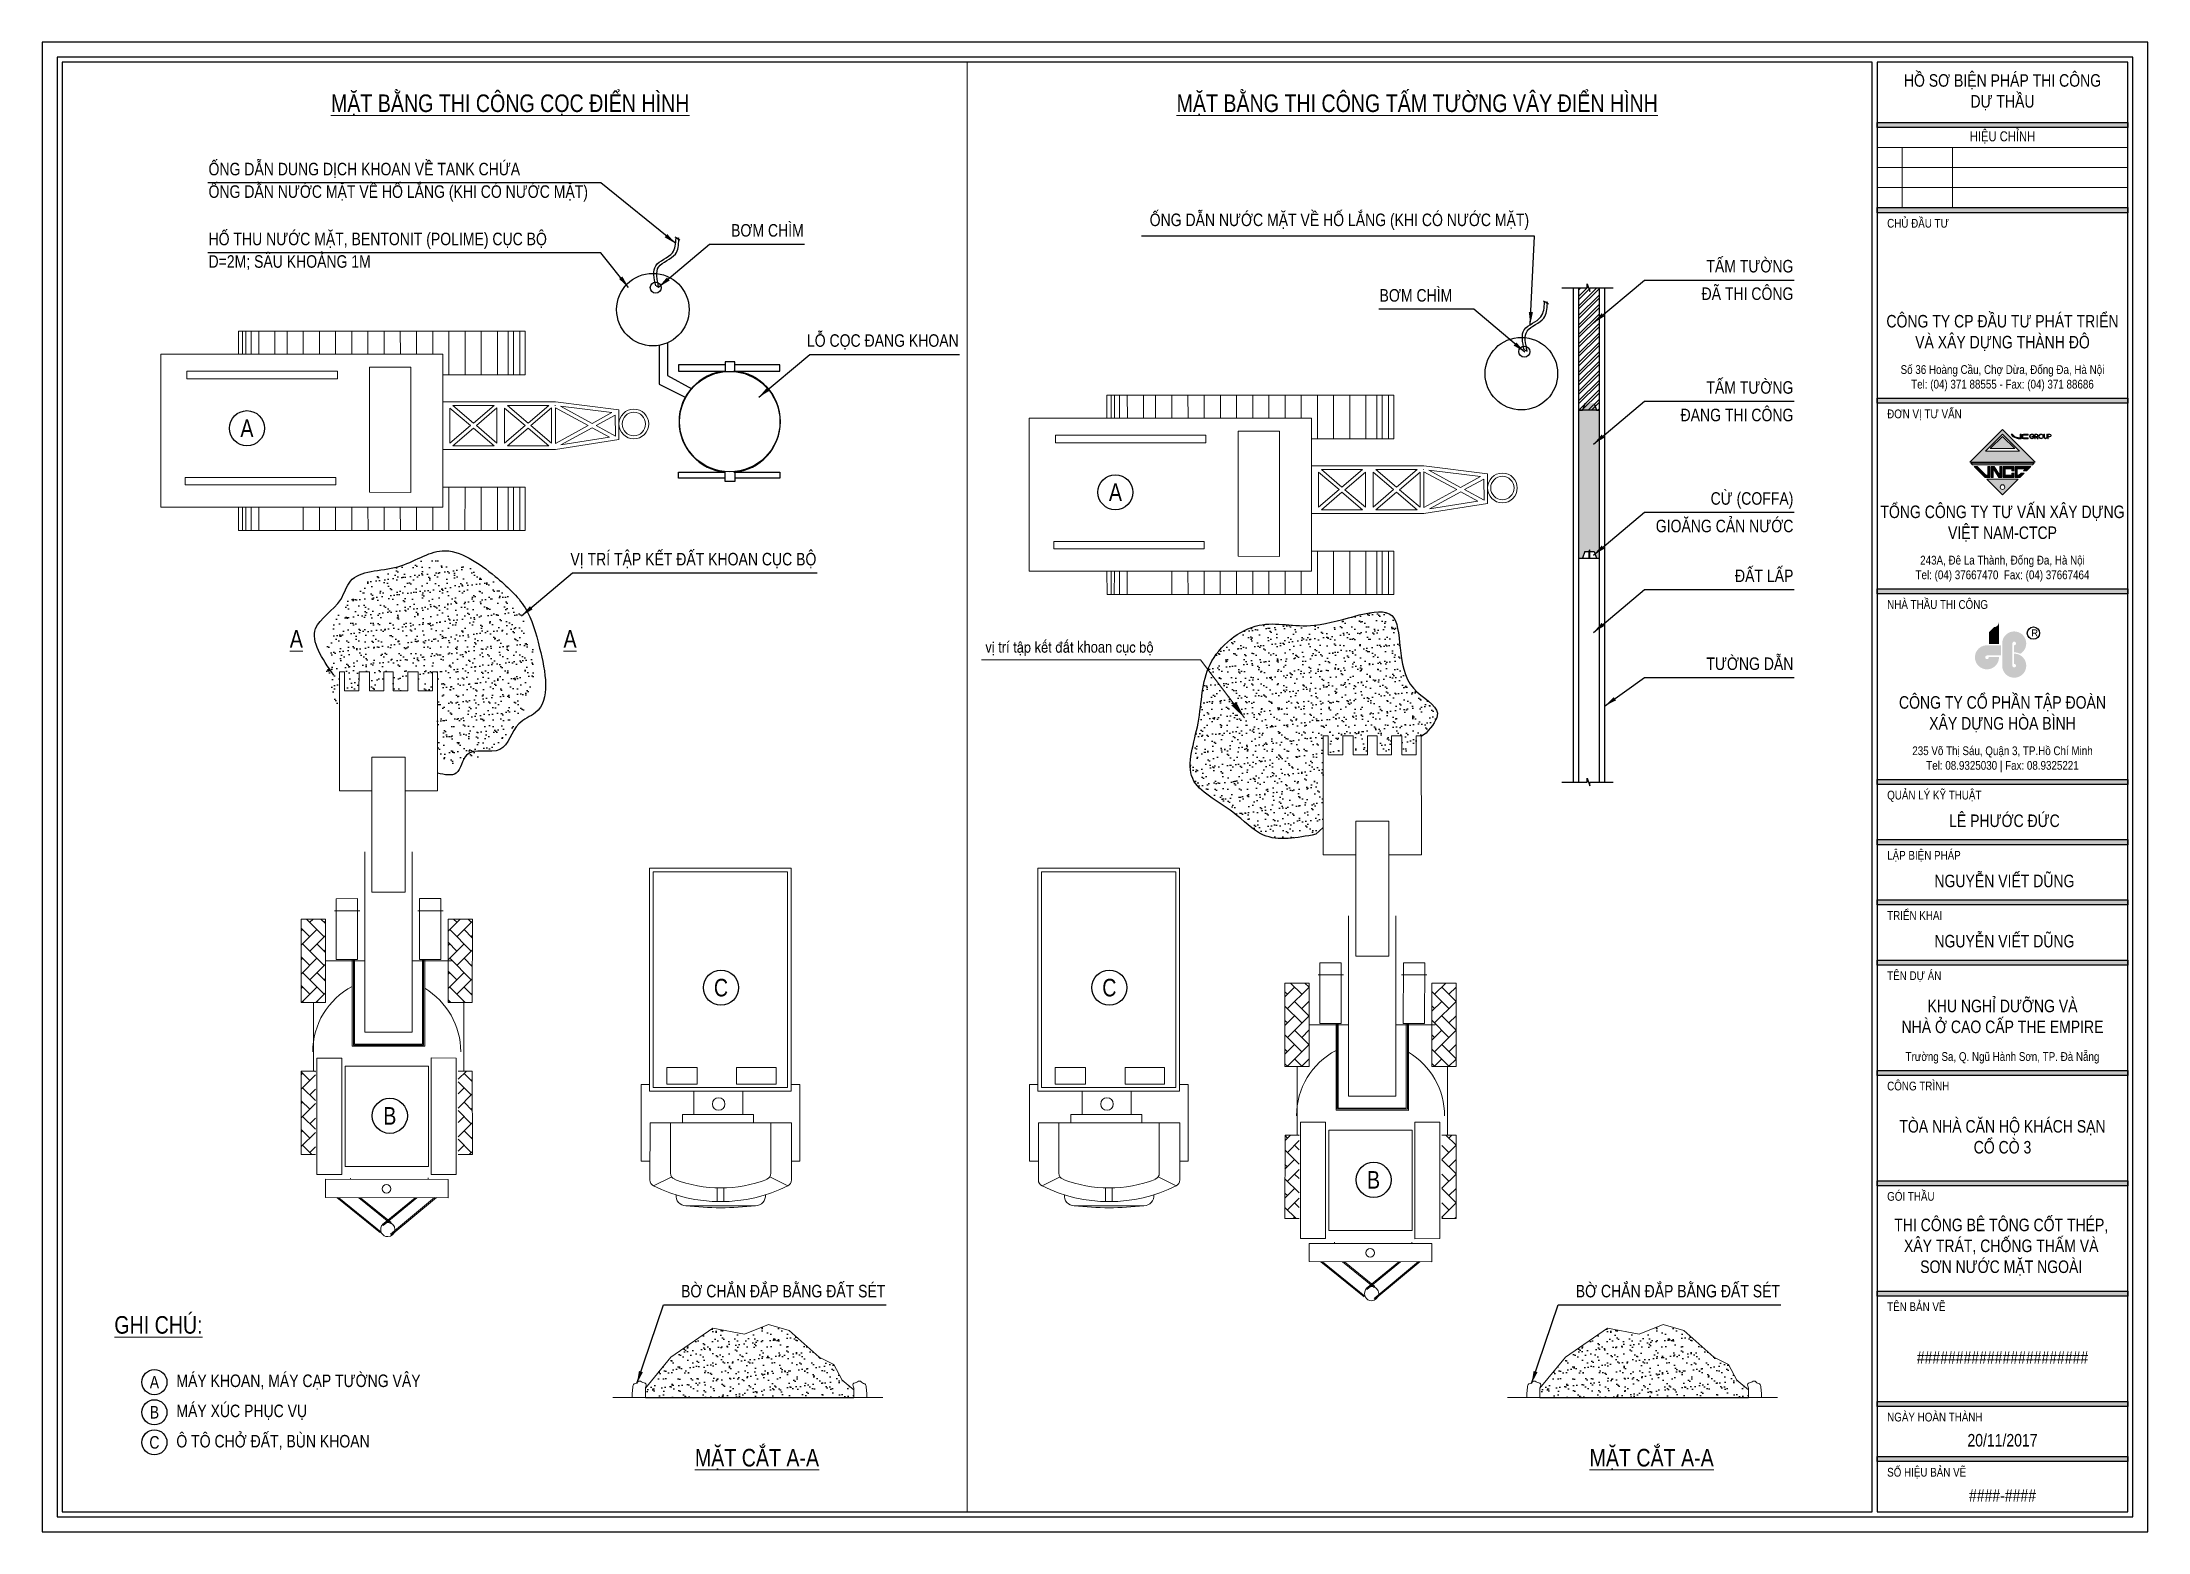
# Model space of a CAD drawing. Header units: millimetres. Extents: x -376071 to 28028791, y -269234 to 29325.
# Drawn here: x 454847 to 496847, y -269234 to -239534 of the extents above; entities that cross this region are included whole.
import ezdxf
from ezdxf.enums import TextEntityAlignment as Align

# ---------------------------------------------------------------- set-up
doc = ezdxf.new("R2010")
doc.units = ezdxf.units.MM
doc.header["$LTSCALE"] = 100
doc.set_wipeout_variables(frame=1)
doc.linetypes.add('CONTINOUS', pattern=[0])
for name, color, linetype, lineweight in [('02. leader', 8, 'CONTINOUS', 5), ('02. NET BAO', 7, 'CONTINOUS', 13), ('02. Net dam', 7, 'CONTINOUS', 13), ('02. net manh', 8, 'CONTINOUS', 0), ('0_TEXT', 7, 'Continuous', 15), ('Chu thich', 8, 'Continuous', 15), ('vista_text', 7, 'Continuous', 18)]:
    doc.layers.add(name, color=color, linetype=linetype, lineweight=lineweight)
for name, color, linetype in [('03. HATCH 01', 8, 'Continuous'), ('03. HATCH 03', 5, 'Continuous'), ('A-THAY', 9, 'Continuous')]:
    doc.layers.add(name, color=color, linetype=linetype)
doc.styles.add('Arial 0.8', font='arial_0.ttf', dxfattribs={"width": 0.8, "height": 250})
doc.styles.add('KT-TEXT-ARIAL', font='arial_0.ttf', dxfattribs={"width": 0.8})
doc.styles.add('VnArialNarrowH', font='VnArial-NarrowH.TTF')
doc.dimstyles.new('1-200', dxfattribs={"dimscale": 100, "dimtxt": 3, "dimasz": 1, "dimexe": 1, "dimexo": 1, "dimgap": 1.2, "dimtad": 1, "dimtoh": 1, "dimdec": 0, "dimzin": 0, "dimdsep": 46, "dimtxsty": 'KT-TEXT-ARIAL', "dimblk": 'ARCHTICK', "dimcen": 0.1, "dimdle": 1, "dimclrd": 8, "dimclre": 8, "dimclrt": 7, "dimadec": 0, "dimazin": 0, "dimtfac": 1, "dimtdec": 0, "dimtix": 1, "dimtmove": 2, "dimatfit": 0, "dimfxl": 6, "dimfxlon": 1, "dimtolj": 1, "dimtzin": 0, "dimlwd": -1, "dimarcsym": 0})
doc.dimstyles.new('KT1', dxfattribs={"dimtxt": 250, "dimasz": 1000, "dimexe": 100, "dimexo": 100, "dimgap": 50, "dimtad": 1, "dimdec": 0, "dimzin": 2, "dimdsep": 46, "dimtxsty": 'Standard', "dimblk2": 'OBLIQUE', "dimcen": 0.09, "dimdle": 100, "dimclrt": 2, "dimadec": 0, "dimazin": 0, "dimtfac": 1, "dimtdec": 0, "dimtofl": 0, "dimtmove": 0, "dimatfit": 3, "dimfxl": 1, "dimtolj": 1, "dimtzin": 2, "dimarcsym": 0})
pattern_1 = [(37.5, (49108.8, -52032.76), (-8.00016, 244.70662), [0, -193.04, 0, -215.9, 0, -206.375]), (7.5, (49108.8, -52032.76), (224.76164, 358.41255), [0, -104.14, 0, -173.99, 0, -66.675]), (327.5, (48952.59, -52032.76), (395.496185, 0.71859), [0, -63.5, 0, -228.6, 0, -298.45]), (317.5, (48952.6, -52032.76), (381.77823, 111.46466), [0, -31.75, 0, -149.86, 0, -171.45])]

msp = doc.modelspace()

# ---------------------------------------------------------------- texts
at = {"lineweight": 0, "char_height": 350, "style": 'Arial 0.8'}
for s, insert, width, attachment_point in [('{\\LMẶT BẰNG THI CÔNG CỌC ĐIỂN HÌNH}', (464182.3, -240576.8, 1762.3), 7.275957614183426e-12, 2), ('{\\LMẶT BẰNG THI CÔNG TẤM TƯỜNG VÂY ĐIỂN HÌNH}', (482273.6, -240576.8, 1762.3), 7.275957614183426e-12, 2), ('{\\LA}', (459786.9, -251254.8, 881.1), 274.547, 1), ('{\\LA}', (465245.9, -251254.8, 881.1), 274.547, 1), ('{\\LGHI CHÚ:}', (456287.4, -264932.3, 1762.3), 7.275957614183426e-12, 1), ('{\\LMẶT CẮT A-A}', (467866.6, -267580, 881.1), 2571.397, 1), ('{\\LMẶT CẮT A-A}', (485710.6, -267580, 881.1), 2571.397, 1)]:
    msp.add_mtext(s, dxfattribs=dict(at, insert=insert, width=width, attachment_point=attachment_point))
at = {"lineweight": 0, "char_height": 250, "style": 'Arial 0.8'}
for s, insert, attachment_point in [('ỐNG DẪN DUNG DỊCH KHOAN VỀ TANK CHỨA', (458166, -241939.3, -704.9), 1), ('ỐNG DẪN NƯỚC MẶT VỀ HỐ LẮNG (KHI CÓ NƯỚC MẶT)', (458166, -242388.5, -704.9), 1), ('BƠM CHÌM', (470038.6, -243161.7, -704.9), 3), ('ỐNG DẪN NƯỚC MẶT VỀ HỐ LẮNG (KHI CÓ NƯỚC MẶT)', (476937.1, -242951.6, -1233.6), 1), ('HỐ THU NƯỚC MẶT, BENTONIT (POLIME) CỤC BỘ', (458166, -243332.7, -704.9), 1), ('D=2M; SÂU KHOẢNG 1M', (458166, -243781.9, -704.9), 1), ('TẤM TƯỜNG', (489776.3, -243875.6, -704.9), 3), ('BƠM CHÌM', (481522.1, -244457.7, -176.2), 1), ('ĐÃ THI CÔNG', (489776.3, -244677.8, -704.9), 9), ('LỖ CỌC ĐANG KHOAN', (473128.5, -245357.9, -704.9), 3), ('TẤM TƯỜNG', (489776.3, -246293.7, -704.9), 3), ('ĐANG THI CÔNG', (489776.3, -247095.9, -704.9), 9), ('CỪ (COFFA)', (489776.3, -248506.6, -704.9), 3), ('GIOĂNG CẢN NƯỚC', (489776.3, -249308.8, -704.9), 9), ('VỊ TRÍ TẬP KẾT ĐẤT KHOAN CỤC BỘ', (470289.1, -249715.9, -704.9), 3), ('ĐẤT LẤP', (489776.3, -250048.1, -704.9), 3), ('TƯỜNG DẪN', (489776.3, -251801.1, -704.9), 3), ('BỜ CHẮN ĐẮP BẰNG ĐẤT SÉT', (471665.1, -264308.9, -704.9), 3), ('BỜ CHẮN ĐẮP BẰNG ĐẤT SÉT', (489509.1, -264308.9, -704.9), 3), ('MÁY KHOAN, MÁY CẠP TƯỜNG VÂY', (457524.3, -266249.5, 881.1), 4), ('MÁY XÚC PHỤC VỤ', (457524.3, -266849.5, 881.1), 4)]:
    msp.add_mtext(s, dxfattribs=dict(at, insert=insert, attachment_point=attachment_point))
at = {"layer": 'vista_text', "style": 'VnArialNarrowH'}
msp.add_text('vÞ trÝ tËp kÕt ®Êt khoan côc bé', height=224, dxfattribs=at).set_placement((473660.6, -251705.5, 881.1))

# ---------------------------------------------------------------- blocks, each defined once
blk = doc.blocks.new('mk2')
at = {"layer": '02. Net dam'}
for p, q in [((661, 1112), (14, 337)), ((1154, 551), (323, -14))]:
    blk.add_line(p, q, dxfattribs=at)
blk.add_lwpolyline([(2970, 1152), (1388, 2953), (4711, 5873), (6293, 4072)], close=True, dxfattribs=at)
for points in [[(627, 1865), (176, 2378), (3552, 5345), (3796, 5068)], [(5378, 3268), (5614, 2999), (2237, 32)], [(1595, 2716), (627, 1865)], [(661, 1112), (1984, 2274)], [(2477, 1713), (1154, 551)], [(2237, 32), (1786, 546), (2755, 1397)], [(323, -14), (14, 337)]]:
    blk.add_lwpolyline(points, dxfattribs=at)
blk.add_circle((0, 0), 233, dxfattribs=at)
at = {"layer": '02. net manh'}
for p, q in [((3746, 5025), (3503, 5302)), ((3556, 4858), (3313, 5135)), ((3647, 4937), (3403, 5214)), ((3709, 4992), (3466, 5269)), ((3032, 4397), (2789, 4674)), ((2651, 4063), (2408, 4340)), ((2842, 4230), (2598, 4507)), ((2271, 3728), (2027, 4005)), ((2461, 3896), (2218, 4173)), ((1890, 3394), (1646, 3671)), ((2080, 3561), (1837, 3838)), ((1509, 3059), (1266, 3336)), ((1699, 3226), (1456, 3503)), ((1336, 2488), (885, 3002)), ((1526, 2655), (1075, 3169)), ((5374, 2789), (5138, 3057)), ((5465, 2868), (5229, 3137)), ((5527, 2923), (5291, 3191)), ((5565, 2956), (5329, 3224)), ((955, 2154), (504, 2667)), ((1146, 2321), (694, 2834)), ((5041, 2496), (4805, 2764)), ((5184, 2621), (4948, 2890)), ((690, 1920), (239, 2434)), ((765, 1986), (314, 2500)), ((827, 2041), (376, 2555)), ((4660, 2161), (4424, 2429)), ((4850, 2328), (4614, 2597)), ((1907, 2128), (1421, 1702)), ((1907, 2128), (1846, 1708)), ((1967, 2129), (1906, 1709)), ((2331, 1715), (1967, 2129)), ((4279, 1826), (4043, 2095)), ((4469, 1994), (4234, 2262)), ((1846, 1708), (1421, 1702)), ((2322, 1656), (1897, 1650)), ((2331, 1715), (1906, 1709)), ((3898, 1492), (3662, 1760)), ((4089, 1659), (3853, 1928)), ((1264, 1563), (778, 1137)), ((1264, 1563), (1203, 1143)), ((1324, 1564), (1263, 1144)), ((1688, 1150), (1324, 1564)), ((1837, 1649), (1413, 1642)), ((1777, 1228), (1413, 1642)), ((1837, 1649), (1777, 1228)), ((1897, 1650), (1836, 1229)), ((3137, 823), (2686, 1336)), ((3518, 1157), (3282, 1426)), ((3708, 1325), (3472, 1593)), ((644, 1000), (151, 408)), ((452, 476), (644, 1000)), ((521, 492), (722, 1042)), ((1092, 621), (722, 1042)), ((770, 1077), (1194, 1084)), ((1134, 663), (770, 1077)), ((778, 1137), (1203, 1143)), ((1134, 663), (1194, 1084)), ((1193, 664), (1254, 1085)), ((1254, 1085), (1679, 1091)), ((1688, 1150), (1263, 1144)), ((2756, 488), (2305, 1002)), ((2946, 655), (2495, 1169)), ((3327, 990), (3091, 1258)), ((2375, 154), (1924, 667)), ((2438, 208), (1986, 722)), ((2566, 321), (2114, 834)), ((88, 333), (428, 410)), ((151, 408), (452, 476)), ((310, 90), (428, 410)), ((1048, 550), (375, 93)), ((375, 93), (497, 426)), ((497, 426), (1048, 550)), ((521, 492), (1092, 621)), ((1121, 600), (1114, 595)), ((2300, 88), (1849, 601))]:
    blk.add_line(p, q, dxfattribs=at)
for points in [[(2957, 3713), (2880, 3801), (4651, 5357), (4728, 5270)], [(4035, 2446), (3958, 2534), (5730, 4090), (5807, 4003)], [(3210, 1638), (1917, 3110), (2404, 3537), (3697, 2066)]]:
    blk.add_lwpolyline(points, close=True, dxfattribs=at)
for points in [[(1836, 1229), (2322, 1656)], [(1679, 1091), (1193, 664)], [(310, 90), (88, 333)], [(1115, 595), (1114, 595)]]:
    blk.add_lwpolyline(points, dxfattribs=at)
blk.add_circle((0, 0), 183, dxfattribs=at)
blk = doc.blocks.new('oto cho dat')
at = {"layer": '02. Net dam'}
for p, q in [((-1100, 3921), (-1101, 4812)), ((1109, 4813), (1109, 3921)), ((-1101, 4520), (-1241, 4519)), ((-1240, 3322), (-1241, 4519)), ((1109, 4520), (1241, 4520)), ((1242, 3323), (1241, 4520)), ((1109, 3921), (-1100, 3921)), ((-1240, 3322), (-1107, 3322)), ((1242, 3323), (1109, 3323))]:
    blk.add_line(p, q, dxfattribs=at)
blk.add_lwpolyline([(-1107, 3425), (1105, 3426), (1106, -56), (-1106, -56)], close=True, dxfattribs=at)
for centre, radius, start, end in [((5, 2803), 2349, 63.5272, 116.5066), ((-541, 5062), 154, 90.0169, 186.4252), ((5, 355), 4892, 83.6163, 96.4175), ((549, 5062), 154, 353.6086, 90.0169), ((-998, 4812), 103, 116.5066, 180.0169), ((1006, 4813), 103, 0.0169, 63.5272)]:
    blk.add_arc(centre, radius, start, end, dxfattribs=at)
at = {"layer": '02. net manh'}
for p, q in [((-541, 5217), (4, 5217)), ((-51, 4936), (-51, 5151)), ((549, 5217), (4, 5217)), ((52, 4936), (52, 5151)), ((-762, 4765), (-1044, 4904)), ((-780, 3921), (-780, 4707)), ((770, 4766), (1052, 4905)), ((789, 3918), (789, 4707)), ((-595, 3921), (-595, 3790)), ((-595, 3790), (518, 3790)), ((-415, 3792), (-415, 3425)), ((351, 3425), (351, 3790)), ((518, 3790), (518, 3921))]:
    blk.add_line(p, q, dxfattribs=at)
for points in [[(-1051, 3369), (1049, 3369), (1050, 0), (-1050, 0)], [(-364, 3319), (-838, 3318), (-837, 3059), (-364, 3059)], [(872, 3319), (254, 3319), (254, 3059), (872, 3059)]]:
    blk.add_lwpolyline(points, close=True, dxfattribs=at)
blk.add_circle((-28, 3627), 97.9, dxfattribs=at)
for centre, radius, start, end in [((5, 2935), 2002, 68.984, 111.0498), ((-678, 4707), 103, 111.0498, 180.0169), ((686, 4707), 103, 0.0169, 68.984)]:
    blk.add_arc(centre, radius, start, end, dxfattribs=at)
blk = doc.blocks.new('may xuc1')
at = {"layer": '02. net manh'}
h = blk.add_hatch(dxfattribs=at)
h.set_pattern_fill('AR-HBONE', color=256, scale=24, angle=51.6221, style=0)
h.set_pattern_definition([(190.369, (46115.4, 19760.74), (-128.69103, 88.88082), [331.776, -110.592]), (100.369, (46006.61, 19740.83), (-128.69103, 88.88082), [331.776, -110.592])])
h.paths.add_polyline_path([(-2694, -2243), (-2178, -1496), (-1960, -1646), (-2477, -2393)])
h.paths.add_polyline_path([(-1754, -883), (-1238, -135), (-1111, -223), (-1627, -971)])
h = blk.add_hatch(dxfattribs=at)
h.set_pattern_fill('AR-HBONE', color=256, scale=24, angle=51.6221, style=0)
h.set_pattern_definition([(280.369, (2133.01, 50137.3), (128.69103, -88.88082), [331.776, -110.592]), (10.369, (2152.92, 50028.51), (128.69103, -88.88082), [331.776, -110.592])])
h.paths.add_polyline_path([(-1162, -3301), (-646, -2553), (-863, -2404), (-1379, -3151)])
h.paths.add_polyline_path([(-223, -1941), (294, -1193), (166, -1105), (-350, -1853)])
at = {"layer": '02. Net dam'}
for p, q in [((-868, -64), (-755, 100)), ((-755, 100), (343, -658)), ((-1238, -135), (-1754, -883)), ((-1696, -1095), (-976, -52)), ((-752, -207), (-1472, -1250)), ((-1111, -223), (-1238, -135)), ((-976, -52), (-752, -207)), ((230, -822), (-868, -64)), ((-1392, -1198), (-772, -300)), ((-772, -300), (-26, -815)), ((343, -658), (230, -822)), ((-1754, -883), (-1627, -971)), ((-672, -1803), (49, -759)), ((-26, -815), (-646, -1713)), ((273, -914), (-448, -1957)), ((49, -759), (273, -914)), ((-2069, -1571), (-1646, -958)), ((-1472, -1250), (-1696, -1095)), ((166, -1105), (294, -1193)), ((-646, -1713), (-1392, -1198)), ((294, -1193), (-223, -1941)), ((-2178, -1496), (-2694, -2243)), ((-1960, -1646), (-2178, -1496)), ((-1425, -1624), (-2540, -3239)), ((-2477, -2393), (-1960, -1646)), ((-1002, -1917), (-1425, -1624)), ((-448, -1957), (-672, -1803)), ((-2117, -3531), (-1002, -1917)), ((-723, -2500), (-300, -1888)), ((-223, -1941), (-350, -1853)), ((-2694, -2243), (-2477, -2393)), ((-2507, -2641), (-2131, -2096)), ((-1940, -2228), (-2316, -2773)), ((-1379, -3151), (-863, -2404)), ((-863, -2404), (-646, -2553)), ((-2316, -2773), (-2507, -2641)), ((-1760, -3157), (-1384, -2612)), ((-1193, -2744), (-1569, -3289)), ((-646, -2553), (-1162, -3301)), ((-2226, -2920), (-3061, -4129)), ((-2764, -4333), (-1930, -3125)), ((-1569, -3289), (-1760, -3157)), ((-1162, -3301), (-1379, -3151)), ((-3144, -3627), (-3879, -4691)), ((-2853, -3828), (-3144, -3627)), ((-2266, -4234), (-2557, -4033)), ((-3061, -4129), (-2764, -4333)), ((-3001, -5298), (-2266, -4234)), ((-3833, -4722), (-3716, -4552)), ((-3716, -4552), (-3586, -4641)), ((-3879, -4691), (-3833, -4722)), ((-3586, -4641), (-3704, -4812)), ((-3611, -4876), (-3493, -4705)), ((-3493, -4705), (-3364, -4794)), ((-3364, -4794), (-3482, -4965)), ((-3704, -4812), (-3611, -4876)), ((-3482, -4965), (-3397, -5024)), ((-3279, -4853), (-3397, -5024)), ((-3150, -4942), (-3279, -4853)), ((-3268, -5113), (-3150, -4942)), ((-3057, -5006), (-3175, -5177)), ((-2928, -5096), (-3057, -5006)), ((-3268, -5113), (-3175, -5177)), ((-3046, -5266), (-2928, -5096)), ((-3046, -5266), (-3001, -5298))]:
    blk.add_line(p, q, dxfattribs=at)
at = {"layer": '02. net manh'}
for p, q in [((-46, 76), (-652, 29)), ((-45, 64), (-635, 18)), ((54, 26), (222, -575)), ((65, 29), (238, -586)), ((-642, -219), (-651, -231)), ((-15, -71), (-456, -106)), ((-14, -84), (-440, -117)), ((-78, -11), (47, -453)), ((-66, -8), (63, -464)), ((43, -711), (52, -699)), ((-1986, -2196), (-1450, -1420)), ((-1976, -2203), (-1447, -1437)), ((-1966, -2210), (-1444, -1454)), ((-1450, -1420), (-801, -1868)), ((-1447, -1437), (-819, -1871)), ((-1444, -1454), (-836, -1874)), ((-1866, -2263), (-2219, -2019)), ((-836, -1874), (-1358, -2630)), ((-819, -1871), (-1348, -2637)), ((-801, -1868), (-1337, -2644)), ((-2131, -2096), (-1940, -2228)), ((-2220, -2678), (-2446, -2521)), ((-2446, -2521), (-2220, -2678)), ((-1090, -2799), (-1443, -2555)), ((-1384, -2612), (-1193, -2744)), ((-1930, -3125), (-2226, -2920)), ((-1474, -3193), (-1700, -3037)), ((-1700, -3037), (-1474, -3193))]:
    blk.add_line(p, q, dxfattribs=at)
at = {"layer": '02. net manh', "extrusion": (0, 0, -1)}
for centre, major_axis, start_param, end_param in [((0, 0), (-76.1, 14.3), -1.152687, 1.988906), ((0, 0), (-76.1, 14.3), 1.988906, 5.130498), ((-263, -356), (-45.8, 7.5), -1.127914, 2.013678), ((-263, -356), (-45.6, 8.7), 1.986132, 5.127724), ((-1107, -1583), (-793, 139), -0.655752, 0.430844), ((-1107, -1583), (-793, 140), 3.571785, 4.60409)]:
    blk.add_ellipse(centre, major_axis=major_axis, ratio=1, start_param=start_param, end_param=end_param, dxfattribs=at)
blk = doc.blocks.new('_ArchTick')
at = {"color": 0, "linetype": 'ByBlock', "const_width": 0.15}
blk.add_lwpolyline([(-0.5, -0.5), (0.5, 0.5)], dxfattribs=at)
blk = doc.blocks.new('Tagnumber')
blk.add_wipeout([(0, 25), (1.4, 25), (2.1, 24.9), (2.6, 24.9), (3.4, 24.8), (4.1, 24.7), (4.7, 24.6), (5.3, 24.4), (5.7, 24.4), (6.3, 24.2), (6.9, 24), (7.7, 23.8), (8.5, 23.5), (9, 23.3), (9.9, 22.9), (10.7, 22.6), (11.5, 22.2), (12, 21.9), (12.6, 21.6), (13.1, 21.3), (13.5, 21), (13.9, 20.8), (14.4, 20.4), (14.9, 20.1), (15.4, 19.7), (15.9, 19.3), (16.6, 18.7), (17.3, 18.1), (17.9, 17.5), (18.4, 17), (18.9, 16.3), (19.5, 15.7), (19.8, 15.3), (20.1, 14.9), (20.3, 14.6), (20.8, 13.8), (21.1, 13.3), (21.4, 12.9), (21.9, 12.1), (22.1, 11.8), (22.5, 10.9), (22.8, 10.2), (23, 9.8), (23.3, 9.1), (23.5, 8.5), (23.7, 7.9), (23.9, 7.5), (24, 6.9), (24.2, 6.1), (24.4, 5.6), (24.5, 4.9), (24.6, 4.3), (24.7, 3.6), (24.8, 2.9), (24.9, 2.2), (24.9, 1.7), (25, 1), (25, 0.4), (25, -0.4), (25, -1.1), (24.9, -2), (24.9, -2.6), (24.8, -3.4), (24.6, -4.2), (24.5, -5.1), (24.3, -6.1), (24.1, -6.8), (23.8, -7.6), (23.5, -8.4), (23.1, -9.5), (22.8, -10.2), (22.5, -10.9), (22.1, -11.7), (21.8, -12.2), (21.4, -13), (21.1, -13.5), (20.6, -14.2), (20.2, -14.7), (19.8, -15.2), (19.4, -15.8), (18.9, -16.3), (18.5, -16.8), (17.9, -17.5), (17.4, -18), (16.8, -18.6), (16.3, -19), (15.5, -19.7), (14.9, -20.1), (14.3, -20.5), (13.6, -21), (13, -21.3), (12.1, -21.9), (11.6, -22.2), (11, -22.5), (10.5, -22.7), (10, -22.9), (9, -23.3), (8.3, -23.6), (7.6, -23.8), (7, -24), (6.4, -24.2), (5.3, -24.4), (4.3, -24.6), (3.3, -24.8), (2.6, -24.9), (1.8, -24.9), (1, -25), (0.3, -25), (-0.7, -25), (-1.6, -24.9), (-2.5, -24.9), (-3.6, -24.7), (-4.6, -24.6), (-5.6, -24.4), (-6.4, -24.2), (-7.5, -23.8), (-8.3, -23.6), (-9.1, -23.3), (-9.9, -23), (-10.5, -22.7), (-11.2, -22.4), (-11.9, -22), (-12.6, -21.6), (-13.4, -21.1), (-14, -20.7), (-14.7, -20.2), (-15.3, -19.8), (-15.8, -19.4), (-16.5, -18.8), (-17, -18.3), (-17.6, -17.8), (-18, -17.3), (-18.4, -16.9), (-19, -16.2), (-19.6, -15.5), (-20.2, -14.7), (-20.7, -13.9), (-21.2, -13.2), (-21.7, -12.3), (-22.1, -11.7), (-22.5, -10.8), (-22.8, -10.3), (-23.1, -9.5), (-23.5, -8.6), (-23.8, -7.6), (-24, -6.9), (-24.4, -5.6), (-24.5, -4.8), (-24.6, -4.3), (-24.8, -3.3), (-24.8, -2.8), (-24.9, -2.2), (-24.9, -1.7), (-25, -1.1), (-25, 0), (-25, 0.8), (-25, 1.5), (-24.9, 2.3), (-24.8, 3.1), (-24.7, 3.9), (-24.5, 4.7), (-24.3, 5.8), (-24.1, 6.8), (-23.7, 7.9), (-23.4, 8.7), (-23.1, 9.6), (-22.8, 10.2), (-22.5, 10.9), (-22.3, 11.3), (-21.9, 12), (-21.7, 12.5), (-21.2, 13.2), (-20.7, 14.1), (-20.2, 14.7), (-19.7, 15.4), (-19.1, 16.2), (-18.7, 16.6), (-18.2, 17.2), (-17.9, 17.5), (-17.5, 17.9), (-17.1, 18.2), (-16.7, 18.6), (-15.7, 19.4), (-15.1, 20), (-14.5, 20.4), (-13.9, 20.8), (-13.3, 21.2), (-12.5, 21.7), (-11.6, 22.1), (-10.7, 22.6), (-9.8, 23), (-8.7, 23.4), (-7.6, 23.8), (-6.1, 24.2), (-4.8, 24.5), (-3.9, 24.7), (-2.9, 24.8), (-1.3, 25), (-0.6, 25)])
blk.add_circle((0, 0), 25)
blk = doc.blocks.new('Tag number')
blk.add_blockref('Tagnumber', (0, 0))
at = {"style": 'Arial 0.8', "width": 0.8}
blk.add_attdef('TAGNUMBER', text='', height=25, dxfattribs=at).set_placement((0, 0), align=Align.MIDDLE_CENTER)
blk = doc.blocks.new('lo go hb')
at = {"linetype": 'ByBlock', "true_color": 0x047bfb}
h = blk.add_hatch(color=150, dxfattribs=at)
h.paths.add_polyline_path([(-524, 1333), (-820, 1038), (-229, 979)])
h.paths.add_polyline_path([(-229, 1629, -0.4142081), (-524, 1333), (-229, 979)])
h.paths.add_polyline_path([(-229, 979), (-820, 1038), (-820, 329), (-229, 329)])
for points in [[(-104, 249), (-943, 249, 2.4659419), (-225, -448), (-835, -448, -2.7921932), (-943, -359), (-104, -359)], [(576, 359, -2.7906305), (665, 251), (665, -174, -0.1255589), (1049, -261, 1.7269123), (-32, 359), (-32, -969, 2.4657524), (665, -251), (665, -861, -2.7906305), (576, -969)]]:
    blk.add_hatch(color=150, dxfattribs=at).paths.add_polyline_path(points)
at = {"color": 142}
blk.add_circle((1831, 979), 369, dxfattribs=at)
at = {"color": 142, "insert": (1698, 1197), "char_height": 416.19, "width": 1169.98, "attachment_point": 1}
blk.add_mtext('{\\fVNI-Helve|b0|i0|c0|p2;R}', dxfattribs=at)
blk = doc.blocks.new('Khung A3 COR3')
h = blk.add_hatch(color=256)
h.set_gradient(color1=(63, 127, 63), one_color=1, tint=1, name='INVCYLINDER')
h.paths.add_polyline_path([(366, 281), (416, 281), (416, 280), (366, 280)])
h = blk.add_hatch(color=256)
h.set_gradient(color1=(63, 127, 63), one_color=1, tint=1, name='INVCYLINDER')
h.paths.add_polyline_path([(366, 264), (416, 264), (416, 263), (366, 263)])
h = blk.add_hatch(color=256)
h.set_gradient(color1=(63, 127, 63), one_color=1, tint=1, name='INVCYLINDER')
h.paths.add_polyline_path([(366, 226), (416, 226), (416, 225), (366, 225)])
at = {"lineweight": 0, "true_color": 0xa40101}
h = blk.add_hatch(color=14, dxfattribs=at)
h.paths.add_polyline_path([(391, 219.79), (384.49, 213.28), (397.51, 213.28)])
h.paths.add_polyline_path([(387.59, 215.45), (391, 218.86), (394.41, 215.45)], flags=16)
h.paths.add_polyline_path([(388.57, 215.98), (391, 218.41), (393.43, 215.98)], flags=0)
for points in [[(394.73, 218.86), (394.52, 218.86), (394.52, 218.12, -0.0511), (393.77, 218.23, -0.180921), (392.94, 218.86), (392.71, 218.86, 0.200901), (393.72, 218.03, 0.056436), (394.6, 217.92), (394.73, 217.92)], [(396.11, 218.86), (395.17, 218.86, 0.414214), (394.84, 218.53), (394.84, 218.24, 0.414214), (395.17, 217.92), (396.11, 217.92), (396.11, 218.12), (395.17, 218.12, -0.414214), (395.05, 218.24), (395.05, 218.53, -0.414214), (395.17, 218.66), (396.11, 218.66)], [(396.85, 217.92), (396.89, 217.92, 0.401402), (397.34, 218.39), (396.87, 218.39), (396.87, 218.29), (397.24, 218.29, -4.537693), (397.18, 218.6), (397.29, 218.6, 1.731982)], [(397.82, 218.86), (397.45, 218.86), (397.45, 217.92), (397.55, 217.92), (397.55, 218.76), (397.82, 218.76, -1), (397.82, 218.37), (397.63, 218.37), (397.99, 217.92), (398.11, 217.92), (397.82, 218.28, 1)], [(399.37, 218.86), (399.27, 218.86), (399.27, 218.25, 1), (399.94, 218.25), (399.94, 218.86), (399.84, 218.86), (399.84, 218.25, -1), (399.37, 218.25)], [(397.3, 213.04), (384.7, 213.04), (385.02, 212.72), (396.98, 212.72)], [(388.5, 212.4), (388.07, 212.4), (388.07, 210.65), (387.71, 210.65), (385.96, 212.4), (385.34, 212.4), (387.53, 210.22), (388.5, 210.22)], [(390.89, 212.4), (390.46, 212.4), (390.46, 210.65), (389.37, 212.4), (388.72, 212.4), (388.72, 210.22), (389.15, 210.22), (389.15, 211.97), (390.25, 210.22), (390.89, 210.22)], [(393.29, 212.4), (391.11, 212.4), (391.11, 210.22), (393.29, 210.22), (393.29, 211.07), (392.86, 211.07), (392.86, 210.65), (391.54, 210.65), (391.54, 211.95), (392.86, 211.95), (392.86, 211.53), (393.29, 211.53)], [(396.66, 212.4), (393.51, 212.4), (393.51, 210.22), (394.47, 210.22), (395.33, 211.07), (394.71, 211.07), (394.29, 210.65), (393.94, 210.65), (393.94, 211.95), (395.59, 211.95), (395.17, 211.53), (395.78, 211.53)]]:
    blk.add_hatch(color=14, dxfattribs=at).paths.add_polyline_path(points)
h = blk.add_hatch(color=14, dxfattribs=at)
h.paths.add_polyline_path([(398.22, 218.39, 1), (399.16, 218.39, 1)])
h.paths.add_polyline_path([(399.07, 218.39, -1), (398.32, 218.39, -1)], flags=16)
h = blk.add_hatch(color=14, dxfattribs=at)
h.paths.add_polyline_path([(400.42, 218.86), (400.05, 218.86), (400.05, 217.92), (400.14, 217.92), (400.14, 218.28), (400.42, 218.28, 1)])
h.paths.add_polyline_path([(400.14, 218.76), (400.42, 218.76, -1), (400.42, 218.37), (400.14, 218.37)], flags=16)
h = blk.add_hatch(color=14, dxfattribs=at)
h.paths.add_polyline_path([(394.15, 209.9), (387.85, 209.9), (391, 206.76)])
h.paths.add_polyline_path([(391.47, 208.29, -1), (390.53, 208.29, -1)], flags=16)
h = blk.add_hatch(color=256)
h.set_gradient(color1=(63, 127, 63), one_color=1, tint=1, name='INVCYLINDER')
h.paths.add_polyline_path([(366, 188), (416, 188), (416, 187), (366, 187)])
h = blk.add_hatch(color=256)
h.set_gradient(color1=(63, 127, 63), one_color=1, tint=1, name='INVCYLINDER')
h.paths.add_polyline_path([(366, 150), (416, 150), (416, 149), (366, 149)])
h = blk.add_hatch(color=256)
h.set_gradient(color1=(63, 127, 63), one_color=1, tint=1, name='INVCYLINDER')
h.paths.add_polyline_path([(366, 150), (416, 150), (416, 149), (366, 149)])
h = blk.add_hatch(color=256)
h.set_gradient(color1=(63, 127, 63), one_color=1, tint=1, name='INVCYLINDER')
h.paths.add_polyline_path([(366, 138), (416, 138), (416, 137), (366, 137)])
h = blk.add_hatch(color=256)
h.set_gradient(color1=(63, 127, 63), one_color=1, tint=1, name='INVCYLINDER')
h.paths.add_polyline_path([(366, 138), (416, 138), (416, 137), (366, 137)])
h = blk.add_hatch(color=256)
h.set_gradient(color1=(63, 127, 63), one_color=1, tint=1, name='INVCYLINDER')
h.paths.add_polyline_path([(366, 126), (416, 126), (416, 125), (366, 125)])
h = blk.add_hatch(color=256)
h.set_gradient(color1=(63, 127, 63), one_color=1, tint=1, name='INVCYLINDER')
h.paths.add_polyline_path([(366, 126), (416, 126), (416, 125), (366, 125)])
h = blk.add_hatch(color=256)
h.set_gradient(color1=(63, 127, 63), one_color=1, tint=1, name='INVCYLINDER')
h.paths.add_polyline_path([(366, 114), (416, 114), (416, 113), (366, 113)])
h = blk.add_hatch(color=256)
h.set_gradient(color1=(63, 127, 63), one_color=1, tint=1, name='INVCYLINDER')
h.paths.add_polyline_path([(366, 114), (416, 114), (416, 113), (366, 113)])
h = blk.add_hatch(color=256)
h.set_gradient(color1=(63, 127, 63), one_color=1, tint=1, name='INVCYLINDER')
h.paths.add_polyline_path([(366, 92), (416, 92), (416, 91), (366, 91)])
h = blk.add_hatch(color=256)
h.set_gradient(color1=(63, 127, 63), one_color=1, tint=1, name='INVCYLINDER')
h.paths.add_polyline_path([(366, 92), (416, 92), (416, 91), (366, 91)])
h = blk.add_hatch(color=256)
h.set_gradient(color1=(63, 127, 63), one_color=1, tint=1, name='INVCYLINDER')
h.paths.add_polyline_path([(366, 70), (416, 70), (416, 69), (366, 69)])
h = blk.add_hatch(color=256)
h.set_gradient(color1=(63, 127, 63), one_color=1, tint=1, name='INVCYLINDER')
h.paths.add_polyline_path([(366, 70), (416, 70), (416, 69), (366, 69)])
h = blk.add_hatch(color=256)
h.set_gradient(color1=(63, 127, 63), one_color=1, tint=1, name='INVCYLINDER')
h.paths.add_polyline_path([(366, 48), (416, 48), (416, 47), (366, 47)])
h = blk.add_hatch(color=256)
h.set_gradient(color1=(63, 127, 63), one_color=1, tint=1, name='INVCYLINDER')
h.paths.add_polyline_path([(366, 48), (416, 48), (416, 47), (366, 47)])
h = blk.add_hatch(color=256)
h.set_gradient(color1=(63, 127, 63), one_color=1, tint=1, name='INVCYLINDER')
h.paths.add_polyline_path([(366, 26), (416, 26), (416, 25), (366, 25)])
h = blk.add_hatch(color=256)
h.set_gradient(color1=(63, 127, 63), one_color=1, tint=1, name='INVCYLINDER')
h.paths.add_polyline_path([(366, 26), (416, 26), (416, 25), (366, 25)])
h = blk.add_hatch(color=256)
h.set_gradient(color1=(63, 127, 63), one_color=1, tint=1, name='INVCYLINDER')
h.paths.add_polyline_path([(366, 15), (416, 15), (416, 14), (366, 14)])
h = blk.add_hatch(color=256)
h.set_gradient(color1=(63, 127, 63), one_color=1, tint=1, name='INVCYLINDER')
h.paths.add_polyline_path([(366, 15), (416, 15), (416, 14), (366, 14)])
at = {"color": 12, "lineweight": 0}
for p, q in [((391, 219.79), (384.49, 213.28)), ((387.59, 215.45), (391, 218.86)), ((388.57, 215.98), (391, 218.41)), ((397.51, 213.28), (391, 219.79)), ((391, 218.86), (394.41, 215.45)), ((391, 218.41), (393.43, 215.98)), ((392.94, 218.86), (392.71, 218.86)), ((394.73, 218.86), (394.52, 218.86)), ((394.52, 218.86), (394.52, 218.12)), ((394.73, 217.92), (394.73, 218.86)), ((394.84, 218.53), (394.84, 218.24)), ((395.05, 218.24), (395.05, 218.53)), ((396.11, 218.86), (395.17, 218.86)), ((395.17, 218.66), (396.11, 218.66)), ((396.11, 218.66), (396.11, 218.86)), ((397.18, 218.6), (397.29, 218.6)), ((397.82, 218.86), (397.45, 218.86)), ((397.45, 218.86), (397.45, 217.92)), ((397.55, 217.92), (397.55, 218.76)), ((397.55, 218.76), (397.82, 218.76)), ((399.37, 218.86), (399.27, 218.86)), ((399.27, 218.86), (399.27, 218.25)), ((399.37, 218.25), (399.37, 218.86)), ((399.94, 218.86), (399.84, 218.86)), ((399.84, 218.86), (399.84, 218.25)), ((399.94, 218.25), (399.94, 218.86)), ((400.42, 218.86), (400.05, 218.86)), ((400.05, 218.86), (400.05, 217.92)), ((400.14, 218.76), (400.42, 218.76)), ((400.14, 218.37), (400.14, 218.76)), ((394.41, 215.45), (387.59, 215.45)), ((393.43, 215.98), (388.57, 215.98)), ((394.6, 217.92), (394.73, 217.92)), ((396.11, 218.12), (395.17, 218.12)), ((395.17, 217.92), (396.11, 217.92)), ((396.11, 217.92), (396.11, 218.12)), ((396.85, 217.92), (396.89, 217.92)), ((397.34, 218.39), (396.87, 218.39)), ((396.87, 218.39), (396.87, 218.29)), ((396.87, 218.29), (397.24, 218.29)), ((397.45, 217.92), (397.55, 217.92)), ((397.82, 218.37), (397.63, 218.37)), ((397.63, 218.37), (397.99, 217.92)), ((398.11, 217.92), (397.82, 218.28)), ((397.99, 217.92), (398.11, 217.92)), ((400.05, 217.92), (400.14, 217.92)), ((400.42, 218.37), (400.14, 218.37)), ((400.14, 217.92), (400.14, 218.28)), ((400.14, 218.28), (400.42, 218.28)), ((384.49, 213.28), (397.51, 213.28)), ((397.3, 213.04), (384.7, 213.04)), ((384.7, 213.04), (385.02, 212.72)), ((385.02, 212.72), (396.98, 212.72)), ((385.96, 212.4), (385.34, 212.4)), ((385.34, 212.4), (387.53, 210.22)), ((387.71, 210.65), (385.96, 212.4)), ((387.53, 210.22), (388.5, 210.22)), ((388.07, 210.65), (387.71, 210.65)), ((388.5, 212.4), (388.07, 212.4)), ((388.07, 212.4), (388.07, 210.65)), ((388.5, 210.22), (388.5, 212.4)), ((389.37, 212.4), (388.72, 212.4)), ((388.72, 212.4), (388.72, 210.22)), ((388.72, 210.22), (389.15, 210.22)), ((389.15, 210.22), (389.15, 211.97)), ((389.15, 211.97), (390.25, 210.22)), ((390.46, 210.65), (389.37, 212.4)), ((390.25, 210.22), (390.89, 210.22)), ((390.89, 212.4), (390.46, 212.4)), ((390.46, 212.4), (390.46, 210.65)), ((390.89, 210.22), (390.89, 212.4)), ((393.29, 212.4), (391.11, 212.4)), ((391.11, 212.4), (391.11, 210.22)), ((391.11, 210.22), (393.29, 210.22)), ((391.54, 210.65), (391.54, 211.95)), ((391.54, 211.95), (392.86, 211.95)), ((392.86, 210.65), (391.54, 210.65)), ((392.86, 211.95), (392.86, 211.53)), ((392.86, 211.53), (393.29, 211.53)), ((393.29, 211.07), (392.86, 211.07)), ((392.86, 211.07), (392.86, 210.65)), ((393.29, 211.53), (393.29, 212.4)), ((393.29, 210.22), (393.29, 211.07)), ((396.66, 212.4), (393.51, 212.4)), ((393.51, 212.4), (393.51, 210.22)), ((393.51, 210.22), (394.47, 210.22)), ((393.94, 210.65), (393.94, 211.95)), ((393.94, 211.95), (395.59, 211.95)), ((394.29, 210.65), (393.94, 210.65)), ((394.71, 211.07), (394.29, 210.65)), ((394.47, 210.22), (395.33, 211.07)), ((395.33, 211.07), (394.71, 211.07)), ((395.59, 211.95), (395.17, 211.53)), ((395.17, 211.53), (395.78, 211.53)), ((395.78, 211.53), (396.66, 212.4)), ((396.98, 212.72), (397.3, 213.04))]:
    blk.add_line(p, q, dxfattribs=at)
at = {"ltscale": 2000}
for points in [[(420, 0), (420, 297), (0, 297), (0, 0)], [(417, 3), (417, 294), (3, 294), (3, 3)], [(365, 4), (365, 293), (4, 293), (4, 4)], [(416, 293), (366, 293), (366, 4), (416, 4)]]:
    blk.add_lwpolyline(points, close=True, dxfattribs=at)
at = {"color": 7, "flags": 128}
for points in [[(366, 281), (416, 281), (416, 280), (366, 280), (366, 281)], [(366, 264), (416, 264), (416, 263), (366, 263), (366, 264)], [(366, 226), (416, 226), (416, 225), (366, 225), (366, 226)], [(366, 188), (416, 188), (416, 187), (366, 187), (366, 188)], [(366, 150), (416, 150), (416, 149), (366, 149), (366, 150)], [(366, 150), (416, 150), (416, 149), (366, 149), (366, 150)], [(366, 138), (416, 138), (416, 137), (366, 137), (366, 138)], [(366, 138), (416, 138), (416, 137), (366, 137), (366, 138)], [(366, 126), (416, 126), (416, 125), (366, 125), (366, 126)], [(366, 126), (416, 126), (416, 125), (366, 125), (366, 126)], [(366, 114), (416, 114), (416, 113), (366, 113), (366, 114)], [(366, 114), (416, 114), (416, 113), (366, 113), (366, 114)], [(366, 92), (416, 92), (416, 91), (366, 91), (366, 92)], [(366, 92), (416, 92), (416, 91), (366, 91), (366, 92)], [(366, 70), (416, 70), (416, 69), (366, 69), (366, 70)], [(366, 70), (416, 70), (416, 69), (366, 69), (366, 70)], [(366, 48), (416, 48), (416, 47), (366, 47), (366, 48)], [(366, 48), (416, 48), (416, 47), (366, 47), (366, 48)], [(366, 26), (416, 26), (416, 25), (366, 25), (366, 26)], [(366, 26), (416, 26), (416, 25), (366, 25), (366, 26)], [(366, 15), (416, 15), (416, 14), (366, 14), (366, 15)], [(366, 15), (416, 15), (416, 14), (366, 14), (366, 15)]]:
    blk.add_lwpolyline(points, dxfattribs=at)
at = {"color": 7, "lineweight": 15, "flags": 128}
for points in [[(366, 276), (416, 276)], [(371, 276), (371, 264)], [(381, 276), (381, 264)], [(366, 272), (416, 272)], [(366, 268), (416, 268)]]:
    blk.add_lwpolyline(points, dxfattribs=at)
at = {"color": 12, "lineweight": 0}
blk.add_lwpolyline([(387.85, 209.9), (394.15, 209.9), (391, 206.76)], close=True, dxfattribs=at)
blk.add_circle((391, 208.29), 0.465, dxfattribs=at)
for centre, radius, start, end in [((394.2, 219.65), 1.69, 208.0594, 253.4977), ((394.2, 219.65), 1.49, 212.3021, 253.3223), ((395.17, 218.53), 0.326, 90, 180), ((395.17, 218.53), 0.123, 90, 180), ((396.87, 218.39), 0.47, 27.4864, 267.4825), ((396.87, 218.39), 0.376, 35.2344, 345.5225), ((397.82, 218.57), 0.29, 270, 90), ((397.82, 218.57), 0.196, 270, 90), ((398.69, 218.39), 0.47, 0, 180), ((398.69, 218.39), 0.376, 0, 180), ((400.42, 218.57), 0.29, 270, 90), ((400.42, 218.57), 0.196, 270, 90), ((394.66, 221.85), 3.94, 256.1245, 269.045), ((394.66, 221.85), 3.73, 256.1971, 267.8982), ((395.17, 218.24), 0.326, 180, 270), ((395.17, 218.24), 0.123, 180, 270), ((396.87, 218.39), 0.47, 272.5175, 0), ((398.69, 218.39), 0.47, 180, 0), ((398.69, 218.39), 0.376, 180, 0), ((399.6, 218.25), 0.333, 180, 0), ((399.6, 218.25), 0.239, 180, 0)]:
    blk.add_arc(centre, radius, start, end, dxfattribs=at)
at = {"color": 7, "lineweight": 0, "xscale": 0.003336270388982869, "yscale": 0.003336270388982869, "zscale": 0.003336270388982869}
blk.add_blockref('lo go hb', (391.05, 175.92), dxfattribs=at)
at = {"style": 'Arial 0.8', "width": 0.8}
blk.add_attdef('TENBANVE_001', (387.9, 33.5), '', height=2.5, dxfattribs=at)
blk.add_attdef('SOHIEU', text='', height=2.5, dxfattribs=at).set_placement((391, 7.25), align=Align.MIDDLE_CENTER)
at = {"layer": '03. HATCH 03', "color": 7, "lineweight": 15, "char_height": 1.75, "attachment_point": 1, "style": 'Arial 0.8'}
for s, insert, width in [('CHỦ ĐẦU TƯ', (368, 261.76), 14.872), ('ĐƠN VỊ TƯ VẤN', (368, 223.76), 18.2895), ('NHÀ THẦU THI CÔNG', (368, 185.76), 24.3084), ('QUẢN LÝ KỸ THUẬT', (368, 147.76), 23.1325), ('LẬP BIỆN PHÁP', (368, 135.76), 23.1325), ('TRIỂN KHAI', (368, 123.76), 23.1325), ('\\pt15.75;TÊN DỰ ÁN', (368, 111.76), 23.1325), ('\\pt15.75;CÔNG TRÌNH', (368, 89.76), 23.1325), ('\\pt15.75;GÓI THẦU', (368, 67.76), 23.1325), ('\\pt15.75;TÊN BẢN VẼ', (368, 45.76), 23.1325), ('\\pt15.75;NGÀY HOÀN THÀNH', (368, 23.76), 23.1325), ('\\pt15.75;SỐ HIỆU BẢN VẼ', (368, 12.76), 23.1325)]:
    blk.add_mtext(s, dxfattribs=dict(at, insert=insert, width=width))
at = {"layer": '0_TEXT', "color": 7, "lineweight": 15, "attachment_point": 5, "style": 'Arial 0.8'}
for s, insert, char_height, width in [('HỒ SƠ BIỆN PHÁP THI CÔNG \\PDỰ THẦU ', (391, 287), 2.5, 50), ('HIỆU CHỈNH', (391, 278), 2, 50), ('CÔNG TY CP ĐẦU TƯ PHÁT TRIỂN VÀ XÂY DỰNG THÀNH ĐÔ', (391, 239), 2.5, 50), ('Số 36 Hoàng Cầu, Chợ Dừa, Đống Đa, Hà Nội\\PTel: (04) 371 88555^I- Fax: (04) 371 88686', (391, 230), 1.75, 50), ('TỔNG CÔNG TY TƯ VẤN XÂY DỰNG VIỆT NAM-CTCP', (391, 201), 2.5, 50), ('243A, Đê La Thành, Đống Đa, Hà Nội\\PTel: (04) 37667470 ^IFax: (04) 37667464', (391, 192), 1.75, 50), ('CÔNG TY CỔ PHẦN TẬP ĐOÀN \\PXÂY DỰNG HÒA BÌNH', (391, 163), 2.5, 50), ('\\pt40.25;235 Võ Thị Sáu, Quận 3, TP.Hồ Chí Minh \\PTel: 08.9325030 | Fax: 08.9325221', (391, 154), 1.75, 50), ('^ILÊ PHƯỚC ĐỨC', (391, 141.75), 2.5, 50), ('^INGUYỄN VIẾT DŨNG', (391, 129.75), 2.5, 50), ('^INGUYỄN VIẾT DŨNG', (391, 117.75), 2.5, 50), ('KHU NGHỈ DƯỠNG VÀ \\PNHÀ Ở CAO CẤP THE EMPIRE', (391, 102.75), 2.5, 50), ('Trường Sa, Q. Ngũ Hành Sơn, TP. Đà Nẵng', (391, 94.5), 1.75, 50), ('TÒA NHÀ CĂN HỘ KHÁCH SẠN \\PCỔ CÒ 3', (391, 78.75), 2.5, 50), ('THI CÔNG BÊ TÔNG CỐT THÉP, XÂY TRÁT, CHỐNG THẤM VÀ SƠN NƯỚC MẶT NGOÀI', (390.75, 56.75), 2.5, 45.5), ('20/11/2017', (391, 18.25), 2.5, 50)]:
    blk.add_mtext(s, dxfattribs=dict(at, insert=insert, char_height=char_height, width=width))
blk = doc.blocks.new('_OBLIQUE')
at = {"color": 0, "linetype": 'ByBlock'}
blk.add_line((-0.5, -0.5), (0.5, 0.5), dxfattribs=at)

# ---------------------------------------------------------------- hatches: boundary and pattern name
msp.add_hatch(color=256).paths.add_polyline_path([(485713.2, -249683.5), (485713.2, -249664.4, 2.5929312), (485708.1, -249664.4), (485708.1, -249683.5, 0.5773503), (485708.1, -249692.4), (485708.1, -249711.5, 2.5929312), (485713.2, -249711.5), (485713.2, -249692.4, 0.5773503)])
at = {"layer": '03. HATCH 01'}
h = msp.add_hatch(dxfattribs=at)
h.set_pattern_fill('ANSI32', color=256, scale=356.178262, style=0)
h.set_pattern_definition([(45, (254382.73, -80932.25), (-94.446024, 94.446024), []), (45, (254445.7, -80932.25), (-94.446024, 94.446024), [])])
h.paths.add_polyline_path([(485899.6, -244434.4), (485716.8, -244434.4), (485716.8, -244508.5), (485663.3, -244354.3), (485663.3, -244434.4), (485492.5, -244434.4), (485492.5, -246869.2), (485899.6, -246869.2)])
msp.add_hatch(color=256, dxfattribs=at).paths.add_polyline_path([(485899.6, -246869.2), (485849.9, -246869.2), (485805.4, -246736.8), (485715.7, -246736.8), (485615.9, -246736.8), (485571.4, -246869.2), (485492.5, -246869.2), (485492.5, -249820.4), (485571.4, -249820.4), (485615.9, -249687.9), (485705.6, -249687.9, -1), (485715.7, -249687.9), (485805.4, -249687.9), (485849.9, -249820.4), (485899.6, -249820.4)])
h = msp.add_hatch(dxfattribs=at)
h.set_pattern_fill('AR-SAND', color=256, scale=5, style=0)
h.set_pattern_definition(pattern_1)
edge = h.paths.add_edge_path()
edge.add_arc((462584.9, -251936.4), 2077.8, 180, 209.57264)
edge.add_line((460777.7, -252961.8), (460777.7, -252088.1))
edge.add_line((460777.7, -252088.1), (460878.5, -252088.1))
edge.add_line((460878.5, -252088.1), (460878.5, -252468.5))
edge.add_line((460878.5, -252468.5), (461166.2, -252468.5))
edge.add_line((461166.2, -252468.5), (461166.2, -252088.1))
edge.add_line((461166.2, -252088.1), (461374, -252088.1))
edge.add_line((461374, -252088.1), (461374, -252468.5))
edge.add_line((461374, -252468.5), (461661.7, -252468.5))
edge.add_line((461661.7, -252468.5), (461661.7, -252088.1))
edge.add_line((461661.7, -252088.1), (461850.3, -252088.1))
edge.add_line((461850.3, -252088.1), (461850.3, -252468.5))
edge.add_line((461850.3, -252468.5), (462053.7, -252468.5))
edge.add_ellipse((461155.3, -251631), major_axis=(-1078.9, 587.1), ratio=1, start_angle=165.56287, end_angle=171.69011)
edge.add_line((462138, -252367.8), (462138, -252088.1))
edge.add_line((462138, -252088.1), (462345.8, -252088.1))
edge.add_line((462345.8, -252088.1), (462345.8, -252468.5))
edge.add_line((462345.8, -252468.5), (462633.5, -252468.5))
edge.add_line((462633.5, -252468.5), (462633.5, -252088.1))
edge.add_line((462633.5, -252088.1), (462734.3, -252088.1))
edge.add_line((462734.3, -252088.1), (462734.3, -254008.8))
edge.add_arc((462584.9, -251936.4), 2077.8, 274.1236, 360)
edge.add_arc((462584.9, -251936.4), 2077.8, 0, 180)
h = msp.add_hatch(dxfattribs=at)
h.set_pattern_fill('AR-SAND', color=256, scale=5, style=0)
h.set_pattern_definition(pattern_1)
edge = h.paths.add_edge_path()
edge.add_line((480399.1, -253364.4), (480499.9, -253364.4))
edge.add_line((480499.9, -253364.4), (480499.9, -253744.8))
edge.add_line((480499.9, -253744.8), (480787.6, -253744.8))
edge.add_line((480787.6, -253744.8), (480787.6, -253364.4))
edge.add_line((480787.6, -253364.4), (480995.4, -253364.4))
edge.add_line((480995.4, -253364.4), (480995.4, -253744.8))
edge.add_line((480995.4, -253744.8), (481283.1, -253744.8))
edge.add_line((481283.1, -253744.8), (481283.1, -253364.4))
edge.add_line((481283.1, -253364.4), (481471.6, -253364.4))
edge.add_line((481471.6, -253364.4), (481471.6, -253744.8))
edge.add_line((481471.6, -253744.8), (481675.1, -253744.8))
edge.add_ellipse((480776.7, -252907.2), major_axis=(-1077.2, 590.2), ratio=1, start_angle=165.72759, end_angle=171.85483)
edge.add_line((481759.4, -253644.1), (481759.4, -253364.4))
edge.add_line((481759.4, -253364.4), (481967.1, -253364.4))
edge.add_line((481967.1, -253364.4), (481967.1, -253744.8))
edge.add_line((481967.1, -253744.8), (482254.9, -253744.8))
edge.add_line((482254.9, -253744.8), (482254.9, -253364.4))
edge.add_line((482254.9, -253364.4), (482366.8, -253364.4))
edge.add_line((482366.8, -253364.4), (482450.4, -253311.4))
edge.add_spline(control_points=[(482450.4, -253311.4), (482569.8, -253171), (482858, -252821.9), (481732.1, -252341.4), (482206.8, -250377.1), (480297.2, -251363.1), (479076.9, -250954.8), (477946, -251881), (478002.1, -253053), (477512.6, -254314.4), (478573.7, -254779.7), (479231.9, -255519.2), (479874.7, -255401.9), (480250.2, -255327.2)], knot_values=[72.5546421, 72.5546421, 72.5546421, 72.5546421, 976.0839879, 2332.2003998, 5309.7140072, 8361.3329331, 10535.9824328, 12991.877233, 15338.4792593, 17520.4344075, 19577.4575072, 21069.0920704, 23128.9736019, 23128.9736019, 23128.9736019, 23128.9736019], degree=3, periodic=0)
edge.add_line((480250.2, -255327.2), (480399.1, -255193.2))
edge.add_line((480399.1, -255193.2), (480399.1, -253364.4))
h = msp.add_hatch(dxfattribs=at)
h.set_pattern_fill('AR-SAND', color=256, scale=5, style=0)
h.set_pattern_definition([(37.5, (31264.8, -58394), (-8.00016, 244.70662), [0, -193.04, 0, -215.9, 0, -206.375]), (7.5, (31264.8, -58394), (224.76164, 358.41255), [0, -104.14, 0, -173.99, 0, -66.675]), (327.5, (31108.6, -58394), (395.496185, 0.71859), [0, -63.5, 0, -228.6, 0, -298.45]), (317.5, (31108.6, -58394), (381.77823, 111.46466), [0, -31.75, 0, -149.86, 0, -171.45])])
h.paths.add_polyline_path([(468227.6, -265172.7), (467384.8, -265749.8), (466878.2, -266370.1), (466878.2, -266557.2), (471033.8, -266557.2), (471033.8, -266400.7), (470804.2, -266206.6), (470635.7, -265894.1), (470346.7, -265749.8), (469744.7, -265220.8), (469335.3, -265100.5), (468853.7, -265292.9)])
h = msp.add_hatch(dxfattribs=at)
h.set_pattern_fill('AR-SAND', color=256, scale=5, style=0)
h.set_pattern_definition([(37.5, (49108.8, -58394), (-8.00016, 244.70662), [0, -193.04, 0, -215.9, 0, -206.375]), (7.5, (49108.8, -58394), (224.76164, 358.41255), [0, -104.14, 0, -173.99, 0, -66.675]), (327.5, (48952.59, -58394), (395.496185, 0.71859), [0, -63.5, 0, -228.6, 0, -298.45]), (317.5, (48952.6, -58394), (381.77823, 111.46466), [0, -31.75, 0, -149.86, 0, -171.45])])
h.paths.add_polyline_path([(486071.6, -265172.7), (485228.8, -265749.8), (484722.2, -266370.1), (484722.2, -266557.2), (488877.7, -266557.2), (488877.7, -266400.7), (488648.2, -266206.6), (488479.6, -265894.1), (488190.7, -265749.8), (487588.7, -265220.8), (487179.3, -265100.5), (486697.7, -265292.9)])

# ---------------------------------------------------------------- linework, layer by layer
at = {"lineweight": 0}
msp.add_line((473296.8, -239933.8), (473296.8, -268833.8), dxfattribs=at)
for p, q in [((467465.3, -243412.5, 881.1), (467519.8, -243443.2, 881.1)), ((467515.9, -243464.5, 881.1), (467539.2, -243432.5, 881.1)), ((467519.8, -243443.2, 881.1), (467515.9, -243464.5, 881.1)), ((467539.2, -243432.5, 881.1), (467533.5, -243453.6, 881.1)), ((467533.5, -243453.6, 881.1), (467569, -243473.7, 881.1)), ((467091.4, -244391.4, 881.1), (467143.9, -244417.2, 881.1)), ((485158, -244434.4, 881.1), (485663.3, -244434.4, 881.1)), ((485380.6, -244434.4, 881.1), (485380.6, -254288.7, 881.1)), ((485492.5, -244434.4, 881.1), (485492.5, -254288.7, 881.1)), ((485663.3, -244434.4, 881.1), (485663.3, -244354.3, 881.1)), ((485663.3, -244354.3, 881.1), (485716.8, -244508.5, 881.1)), ((485716.8, -244508.5, 881.1), (485716.8, -244434.4, 881.1)), ((485716.8, -244434.4, 881.1), (486179.1, -244434.4, 881.1)), ((485899.6, -244434.4, 881.1), (485899.6, -254288.7, 881.1)), ((486011.5, -244434.4, 881.1), (486011.5, -254288.7, 881.1)), ((484788.4, -244688.8, 881.1), (484842.8, -244719.4, 881.1)), ((484838.9, -244740.8, 881.1), (484862.2, -244708.8, 881.1)), ((484842.8, -244719.4, 881.1), (484838.9, -244740.8, 881.1)), ((484862.2, -244708.8, 881.1), (484856.5, -244729.9, 881.1)), ((484856.5, -244729.9, 881.1), (484892, -244750, 881.1)), ((467153.2, -245579.2, 881.1), (467153.2, -246355.8, 881.1)), ((467319.9, -245528.7, 881.1), (467319.9, -246178.9, 881.1)), ((484414.4, -245667.6, 881.1), (484466.9, -245693.5, 881.1)), ((467153.2, -246355.8, 881.1), (467684.4, -246616.9, 881.1)), ((467319.9, -246178.9, 881.1), (467802.4, -246446.6, 881.1)), ((485492.5, -246869.2, 881.1), (485571.4, -246869.2, 881.1)), ((485899.6, -246869.2, 881.1), (485492.5, -246869.2, 881.1)), ((485615.9, -246736.8, 881.1), (485571.4, -246869.2, 881.1)), ((485805.4, -246736.8, 881.1), (485849.9, -246869.2, 881.1)), ((485849.9, -246869.2, 881.1), (485899.6, -246869.2, 881.1)), ((485492.5, -249820.4, 881.1), (485899.6, -249820.4, 881.1)), ((485615.9, -249687.9, 881.1), (485571.4, -249820.4, 881.1)), ((485615.9, -249687.9, 881.1), (485705.6, -249687.9, 881.1)), ((485705.6, -249820.4, 881.1), (485705.6, -249687.9, 881.1)), ((485705.6, -249687.9, 881.1), (485715.7, -249687.9, 881.1)), ((485708.1, -249683.5, 881.1), (485708.1, -249664.4, 881.1)), ((485708.1, -249711.5, 881.1), (485708.1, -249692.4, 881.1)), ((485713.2, -249683.5, 881.1), (485713.2, -249664.4, 881.1)), ((485713.2, -249711.5, 881.1), (485713.2, -249692.4, 881.1)), ((485715.7, -249820.4, 881.1), (485715.7, -249687.9, 881.1)), ((485715.7, -249687.9, 881.1), (485805.4, -249687.9, 881.1)), ((485805.4, -249687.9, 881.1), (485849.9, -249820.4, 881.1)), ((485158, -254288.7, 881.1), (485663.3, -254288.7, 881.1)), ((485663.3, -254288.7, 881.1), (485663.3, -254208.6, 881.1)), ((485663.3, -254208.6, 881.1), (485716.8, -254362.8, 881.1)), ((485716.8, -254362.8, 881.1), (485716.8, -254288.7, 881.1)), ((485716.8, -254288.7, 881.1), (486179.1, -254288.7, 881.1)), ((480250.2, -255327.2, 881.1), (480399.1, -255193.2, 881.1))]:
    msp.add_line(p, q)
at = {"elevation": 881.1}
for points in [[(468469.7, -245968.6), (467542.9, -245968.6), (467542.9, -246091.4), (468477.2, -246091.4)], [(468646.3, -246091.4), (468662.9, -246091.4), (468662.9, -245905.8), (468469.7, -245905.8), (468469.7, -246091.4), (468477.2, -246091.4)], [(468646.3, -246091.4), (469561.5, -246091.4), (469561.5, -245968.6), (468662.9, -245968.6)], [(468469.7, -248230), (467542.9, -248230), (467542.9, -248107.2), (468477.2, -248107.2)], [(468646.3, -248107.2), (468662.9, -248107.2), (468662.9, -248292.8), (468469.7, -248292.8), (468469.7, -248107.2), (468477.2, -248107.2)], [(468646.3, -248107.2), (469561.5, -248107.2), (469561.5, -248230), (468662.9, -248230)]]:
    msp.add_lwpolyline(points, dxfattribs=at)
for centre, radius in [((467028.2, -244866.9, 881.1), 723.2), ((467085.7, -244428.1, 881.1), 109.7), ((484351.2, -246143.2, 881.1), 723.2), ((484408.7, -245704.3, 881.1), 109.7), ((468561.8, -247099.3, 881.1), 1001.3)]:
    msp.add_circle(centre, radius)
for centre, radius, start, end in [((468561.8, -247099.3, 881.1), 1011.5, 94.7951, 265.2049), ((468561.8, -247099.3, 881.1), 1011.5, 274.7951, 85.2049), ((485710.6, -249687.9, 881.1), 5.09, 120, 240), ((485710.6, -249661.6, 881.1), 3.79, 312.17965, 227.82035), ((485710.6, -249714.3, 881.1), 3.79, 132.17965, 47.82035), ((485710.6, -249687.9, 881.1), 5.09, 300, 60)]:
    msp.add_arc(centre, radius, start, end)
for points in [[(467085.7, -244391.4, 881.1), (467085.7, -243991.2, 881.1), (467419, -243733, 881.1), (467490.1, -243442.5, 881.1)], [(467143.9, -244417.2, 881.1), (467143.9, -244017, 881.1), (467477.1, -243758.8, 881.1), (467548.3, -243468.3, 881.1)], [(484408.7, -245667.6, 881.1), (484408.7, -245267.4, 881.1), (484742, -245009.2, 881.1), (484813.1, -244718.7, 881.1)], [(484466.9, -245693.5, 881.1), (484466.9, -245293.3, 881.1), (484800.2, -245035, 881.1), (484871.3, -244744.6, 881.1)], [(460663.3, -252153.3, 881.1), (460302.6, -251225.1, 881.1), (460802, -250643.3, 881.1), (460996.2, -250283.1, 881.1), (461939.6, -249992.2, 881.1), (462827.5, -249673.5, 881.1), (463881.9, -250186.1, 881.1), (464478.5, -250809.5, 881.1), (464769.8, -251613, 881.1), (464686.6, -252901.4, 881.1), (464353.6, -253123, 881.1), (463979, -253635.6, 881.1), (463313.1, -253746.4, 881.1), (463105, -254106.6, 881.1), (462734.3, -254106.6, 881.1)]]:
    msp.add_spline(points, degree=3)
msp.add_open_spline([(480250.2, -255327.2, 881.1), (479874.7, -255401.9, 881.1), (479231.9, -255519.2, 881.1), (478573.7, -254779.7, 881.1), (477512.6, -254314.4, 881.1), (478002.1, -253053, 881.1), (477946, -251881, 881.1), (479076.9, -250954.8, 881.1), (480297.2, -251363.1, 881.1), (482206.8, -250377.1, 881.1), (481732.1, -252341.4, 881.1), (482858, -252821.9, 881.1), (482569.8, -253171, 881.1), (482450.4, -253311.4, 881.1)], degree=3, knots=[72.5546421, 72.5546421, 72.5546421, 72.5546421, 2132.4361737, 3624.0707369, 5681.0938366, 7863.0489848, 10209.6510111, 12665.5458113, 14840.195311, 17891.8142369, 20869.3278443, 22225.4442562, 23128.9736019, 23128.9736019, 23128.9736019, 23128.9736019])
at = {"layer": '02. NET BAO'}
for p, q in [((467384.8, -265749.8, 881.1), (468227.6, -265172.7, 881.1)), ((468227.6, -265172.7, 881.1), (468853.7, -265292.9, 881.1)), ((468853.7, -265292.9, 881.1), (469335.3, -265100.5, 881.1)), ((469335.3, -265100.5, 881.1), (469744.7, -265220.8, 881.1)), ((469744.7, -265220.8, 881.1), (470346.7, -265749.8, 881.1)), ((485228.8, -265749.8, 881.1), (486071.6, -265172.7, 881.1)), ((486071.6, -265172.7, 881.1), (486697.7, -265292.9, 881.1)), ((486697.7, -265292.9, 881.1), (487179.3, -265100.5, 881.1)), ((487179.3, -265100.5, 881.1), (487588.7, -265220.8, 881.1)), ((487588.7, -265220.8, 881.1), (488190.7, -265749.8, 881.1)), ((466878.2, -266370.1, 881.1), (467384.8, -265749.8, 881.1)), ((470346.7, -265749.8, 881.1), (470635.7, -265894.1, 881.1)), ((484722.2, -266370.1, 881.1), (485228.8, -265749.8, 881.1)), ((488190.7, -265749.8, 881.1), (488479.6, -265894.1, 881.1)), ((470635.7, -265894.1, 881.1), (470804.2, -266206.6, 881.1)), ((470804.2, -266206.6, 881.1), (471033.8, -266400.7, 881.1)), ((488479.6, -265894.1, 881.1), (488648.2, -266206.6, 881.1)), ((488648.2, -266206.6, 881.1), (488877.7, -266400.7, 881.1)), ((466674.7, -266557.2, 881.1), (466228.9, -266557.2, 881.1)), ((466615.4, -266544, 881.1), (466612.6, -266557.2, 881.1)), ((466627.6, -266351.9, 881.1), (466615.4, -266472.9, 881.1)), ((466615.4, -266472.9, 881.1), (466615.4, -266544, 881.1)), ((466878.2, -266557.2, 881.1), (471033.8, -266557.2, 881.1)), ((471237.3, -266557.2, 881.1), (471612.7, -266557.2, 881.1)), ((471284.4, -266351.9, 881.1), (471296.6, -266472.9, 881.1)), ((471296.6, -266472.9, 881.1), (471296.6, -266544, 881.1)), ((471296.6, -266544, 881.1), (471299.4, -266557.2, 881.1)), ((484518.7, -266557.2, 881.1), (484072.9, -266557.2, 881.1)), ((484459.4, -266544, 881.1), (484456.6, -266557.2, 881.1)), ((484471.6, -266351.9, 881.1), (484459.4, -266472.9, 881.1)), ((484459.4, -266472.9, 881.1), (484459.4, -266544, 881.1)), ((484722.2, -266557.2, 881.1), (488877.7, -266557.2, 881.1)), ((489081.3, -266557.2, 881.1), (489456.6, -266557.2, 881.1)), ((489128.4, -266351.9, 881.1), (489140.5, -266472.9, 881.1)), ((489140.5, -266472.9, 881.1), (489140.5, -266544, 881.1)), ((489140.5, -266544, 881.1), (489143.4, -266557.2, 881.1))]:
    msp.add_line(p, q, dxfattribs=at)
at = {"layer": '02. NET BAO', "elevation": 881.1}
for points in [[(466674.7, -266557.2), (466878.2, -266557.2), (466878.2, -266370.1)], [(471237.3, -266557.2), (471033.8, -266557.2), (471033.8, -266370.1)], [(484518.7, -266557.2), (484722.2, -266557.2), (484722.2, -266370.1)], [(489081.3, -266557.2), (488877.7, -266557.2), (488877.7, -266370.1)]]:
    msp.add_lwpolyline(points, dxfattribs=at)
at = {"layer": '02. NET BAO'}
for points in [[(466627.6, -266351.9, 881.1), (466656.9, -266285.2, 881.1), (466705.8, -266265.7, 881.1), (466740, -266231.5, 881.1), (466828, -266254.3, 881.1), (466896.5, -266298.2, 881.1), (466891.6, -266322.6, 881.1), (466878.2, -266370.1, 881.1)], [(471284.4, -266351.9, 881.1), (471255, -266285.2, 881.1), (471206.2, -266265.7, 881.1), (471171.9, -266231.5, 881.1), (471083.9, -266254.3, 881.1), (471015.5, -266298.2, 881.1), (471020.4, -266322.6, 881.1), (471033.8, -266370.1, 881.1)], [(484471.6, -266351.9, 881.1), (484500.9, -266285.2, 881.1), (484549.8, -266265.7, 881.1), (484584, -266231.5, 881.1), (484672, -266254.3, 881.1), (484740.4, -266298.2, 881.1), (484735.6, -266322.6, 881.1), (484722.2, -266370.1, 881.1)], [(489128.4, -266351.9, 881.1), (489099, -266285.2, 881.1), (489050.1, -266265.7, 881.1), (489015.9, -266231.5, 881.1), (488927.9, -266254.3, 881.1), (488859.5, -266298.2, 881.1), (488864.4, -266322.6, 881.1), (488877.7, -266370.1, 881.1)]]:
    msp.add_spline(points, degree=3, dxfattribs=at)
at = {"layer": 'A-THAY'}
for p, q in [((482450.4, -253311.4, 881.1), (482355.6, -253371.5, 881.1)), ((466878.2, -266557.2, 881.1), (471033.8, -266557.2, 881.1)), ((484722.2, -266557.2, 881.1), (488877.7, -266557.2, 881.1))]:
    msp.add_line(p, q, dxfattribs=at)

# ---------------------------------------------------------------- block references
at = {"xscale": 1.272698491575682, "yscale": 1.272698491575682, "zscale": 1.272698491575682, "rotation": 138.6958622345824}
for p in [(466649.2, -247146.6, 881.1), (483972.2, -248422.8, 881.1)]:
    msp.add_blockref('mk2', p, dxfattribs=at)
at = {"color": 1}
for name, p, xscale, yscale, zscale, rotation in [('may xuc1', (461741.3, -263206.5, 881.1), -1.833454901228959, 1.833454901146666, 1.833454901303873, 145.3689932990746), ('may xuc1', (481362.7, -264482.8, 881.1), -1.833454901228959, 1.833454901146666, 1.833454901303873, 145.3689932990746), ('oto cho dat', (468374.1, -256074.7, 881.1), -1.27633477233095, 1.276334773174064, 1.276334772922988, 180.0168863181711), ('oto cho dat', (476120.5, -256074.7, 881.1), -1.27633477233095, 1.276334773174064, 1.276334772922988, 180.0168863181711)]:
    msp.add_blockref(name, p, dxfattribs=dict(at, xscale=xscale, yscale=yscale, zscale=zscale, rotation=rotation))

msp.set_redraw_order([(e.dxf.handle, doc.entitydb.next_handle()) for e in msp.query("TEXT MTEXT ATTDEF DIMENSION ARC_DIMENSION")])  # texts and dimensions are drawn at this point

# ---------------------------------------------------------------- leaders
at = {"layer": '02. leader'}
for points in [[(467483.3, -243549.6, 352.5), (465989.8, -242340.4, 352.5), (458151.4, -242340.4, 352.5)], [(467143.9, -244417.2, 352.5), (468160.1, -243562.8, 352.5), (470053.2, -243562.8, 352.5)], [(484528.6, -245165.4, 352.5), (484610.6, -243405, 352.5), (476772.2, -243405, 352.5)], [(466543.8, -244425.8, 352.5), (465989.8, -243733.8, 352.5), (458151.4, -243733.8, 352.5)], [(485787.5, -245131.1, 352.5), (486803.8, -244276.7, 352.5), (489790.8, -244276.7, 352.5)], [(484416.7, -245713.2, 881.1), (483400.5, -244858.8, 881.1), (481507.5, -244858.8, 881.1)], [(469139.8, -246613.3, 352.5), (470156, -245758.9, 352.5), (473143.1, -245758.9, 352.5)], [(485787.5, -247549.2, 352.5), (486803.8, -246694.8, 352.5), (489790.8, -246694.8, 352.5)], [(485787.5, -249762.1, 352.5), (486803.8, -248907.7, 352.5), (489790.8, -248907.7, 352.5)], [(464411.4, -250971.4, 352.5), (465427.6, -250117, 352.5), (470303.7, -250117, 352.5)], [(485787.5, -251303.6, 352.5), (486803.8, -250449.2, 352.5), (489790.8, -250449.2, 352.5)], [(486011.5, -252769.7, 352.5), (486803.8, -252202.2, 352.5), (489790.8, -252202.2, 352.5)], [(466709.7, -266275.3, 352.5), (467238.4, -264710, 352.5), (471679.7, -264710, 352.5)], [(484553.7, -266275.3, 352.5), (485082.4, -264710, 352.5), (489523.7, -264710, 352.5)]]:
    msp.add_leader(points, dimstyle='KT1', override={"dimasz": 250, "dimfxl": 0.18, "dimarcsym": 1}, dxfattribs=at)
at = {"layer": 'Chu thich'}
msp.add_leader([(478831.2, -253007.6, 881.1), (477951.6, -251851.7, 881.1), (473586.3, -251851.7, 881.1)], dimstyle='1-200', override={"dimscale": 1, "dimasz": 360, "dimfxl": 10, "dimtfill": 1}, dxfattribs=at)

# ---------------------------------------------------------------- next in the draw order: block references
at = {"xscale": 14, "yscale": 14, "zscale": 14}
msp.add_blockref('Tag number', (458931.6, -247231, 0), dxfattribs=at).add_auto_attribs({'TAGNUMBER': 'A'})

# ---------------------------------------------------------------- next in the draw order: block references
ref = msp.add_blockref('Khung A3 COR3', (454846.8, -269233.8), dxfattribs=dict(xscale=100, yscale=100, zscale=100))
ref.add_attrib('SOHIEU', '####-####', dxfattribs={"height": 250, "style": 'Arial 0.8', "width": 0.8}).set_placement((493946.8, -268508.8), align=Align.MIDDLE_CENTER)
ref.add_attrib('TENBANVE_001', '######################', (492237.8, -265883.8), dxfattribs={"height": 250, "style": 'Arial 0.8', "width": 0.8})

# ---------------------------------------------------------------- next in the draw order: block references
for p, xscale, yscale, zscale, values in [((476254.6, -248507.3, 0), 14, 14, 14, {'TAGNUMBER': 'A'}), ((468386.5, -258383.7, 0), 14, 14, 14, {'TAGNUMBER': 'C'}), ((476132.8, -258383.7, 0), 14, 14, 14, {'TAGNUMBER': 'C'}), ((461781.7, -260939.4, 0), 14, 14, 14, {'TAGNUMBER': 'B'}), ((481403, -262215.7, 0), 14, 14, 14, {'TAGNUMBER': 'B'}), ((457086.9, -266249.5, 881.1), 10, 10, 10, {'TAGNUMBER': 'A'})]:
    msp.add_blockref('Tag number', p, dxfattribs=dict(xscale=xscale, yscale=yscale, zscale=zscale)).add_auto_attribs(values)

# ---------------------------------------------------------------- next in the draw order: block references
at = {"xscale": 10, "yscale": 10, "zscale": 10}
msp.add_blockref('Tag number', (457086.9, -266849.5, 881.1), dxfattribs=at).add_auto_attribs({'TAGNUMBER': 'B'})

# ---------------------------------------------------------------- next in the draw order: texts
at = {"lineweight": 0, "insert": (457524.3, -267449.5, 881.1), "char_height": 250, "attachment_point": 4, "style": 'Arial 0.8'}
msp.add_mtext('Ô TÔ CHỞ ĐẤT, BÙN KHOAN', dxfattribs=at)

# ---------------------------------------------------------------- next in the draw order: block references
at = {"xscale": 10, "yscale": 10, "zscale": 10}
msp.add_blockref('Tag number', (457086.9, -267449.5, 881.1), dxfattribs=at).add_auto_attribs({'TAGNUMBER': 'C'})

doc.saveas('drawing.dxf')
